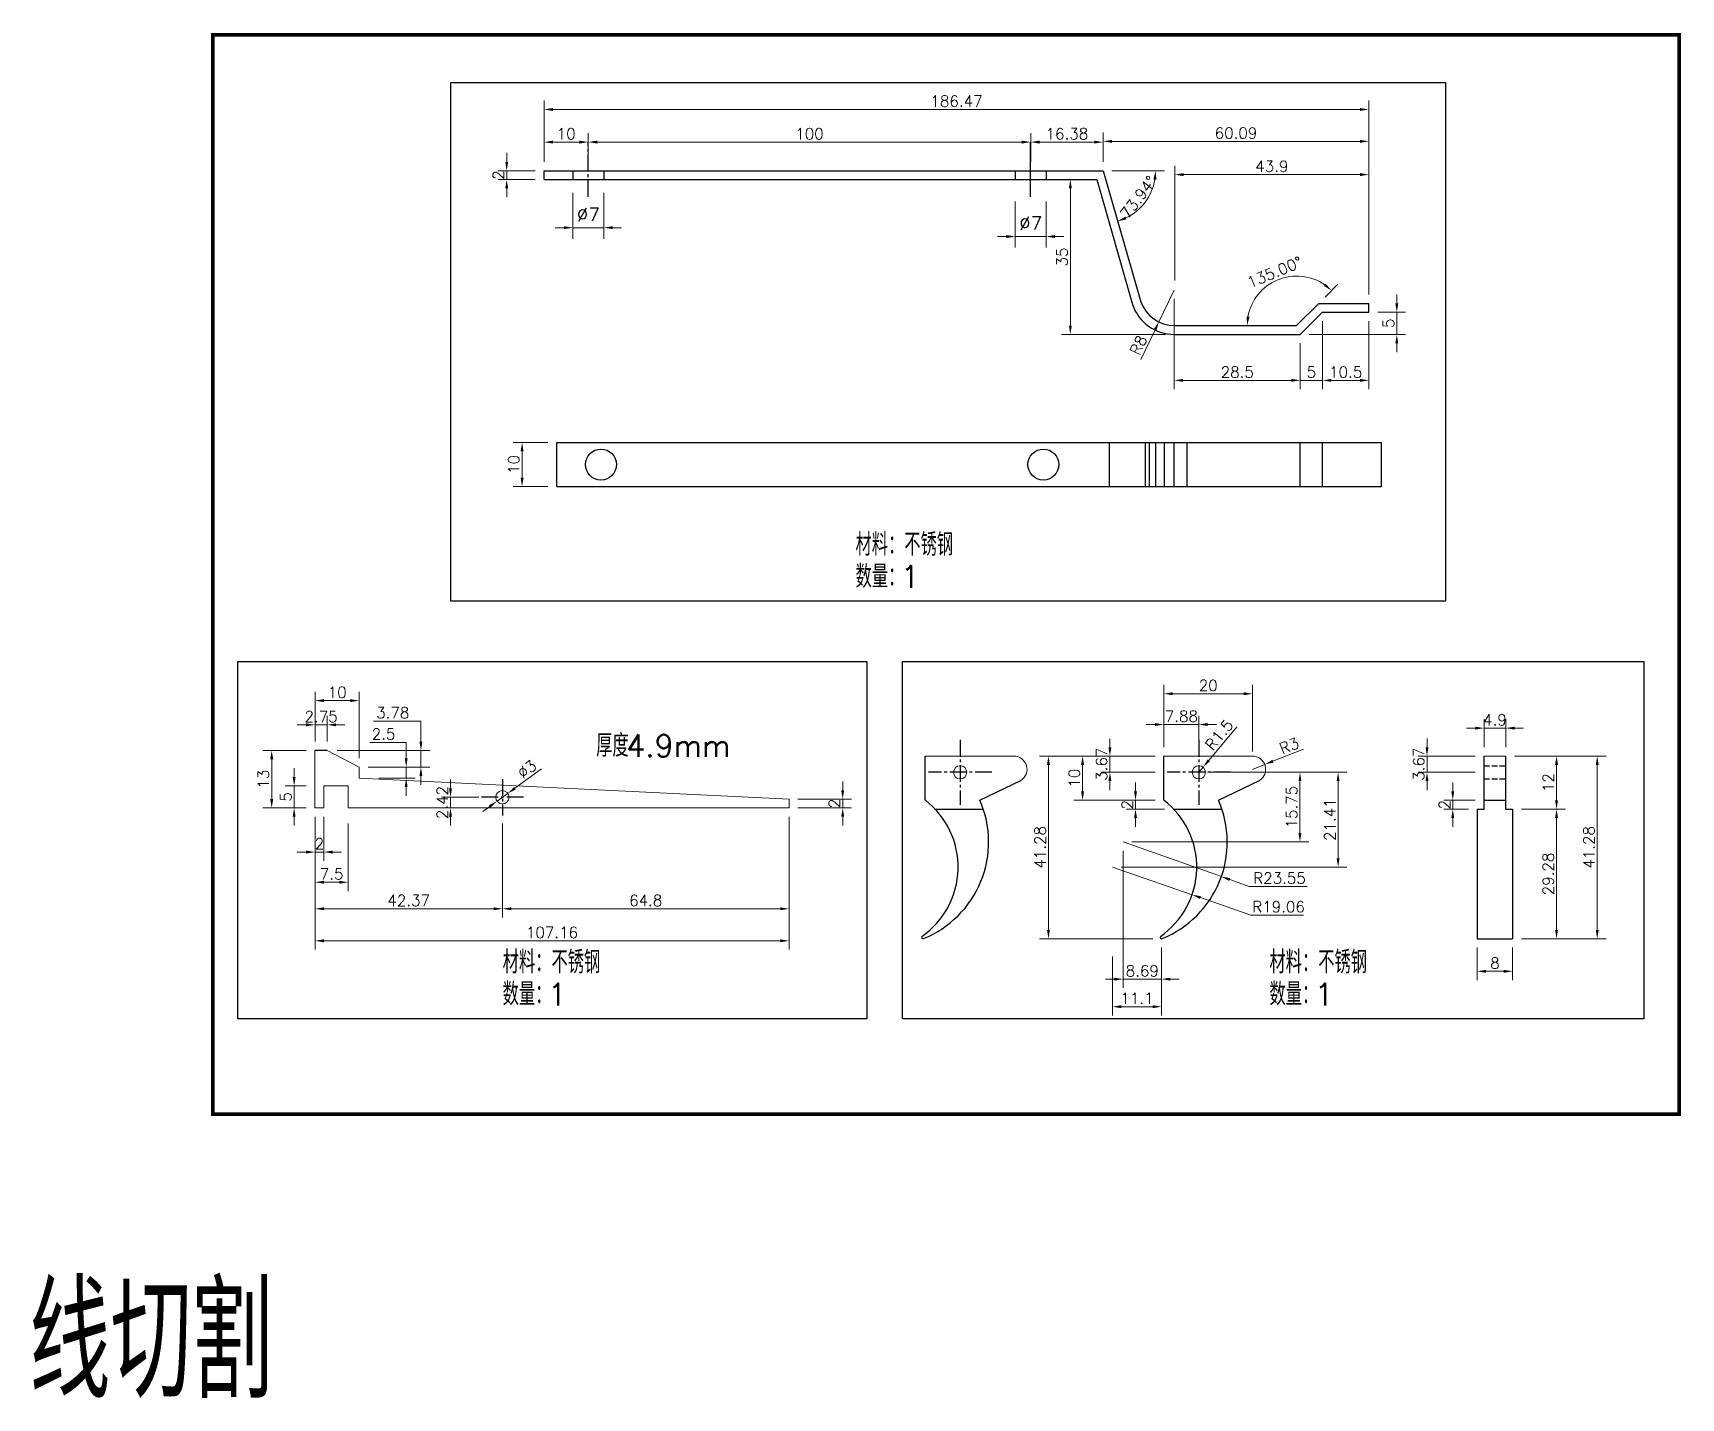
# Model space of a CAD drawing. Header units: millimetres. Extents: x 6728 to 8819, y -1283 to 914.
# Drawn here: x 7734.8 to 8107.4, y -1283.3 to -974.7 of the extents above; entities that cross this region are included whole.
import ezdxf

# ---------------------------------------------------------------- set-up
doc = ezdxf.new("R2010")
doc.units = ezdxf.units.MM
doc.header["$LTSCALE"] = 1000
for name, pattern in [('CENTER2', [28.575, 19.05, -3.175, 3.175, -3.175]), ('DASH', [0.35, 0.25, -0.1]), ('DASHDOTX3', [508, 254, -127, 0, -127]), ('HIDDEN2', [4.7625, 3.175, -1.5875])]:
    doc.linetypes.add(name, pattern=pattern)
for name, color, linetype in [('PUB_DIM', 3, 'Continuous'), ('PUB_TEXT', 7, 'Continuous'), ('PUB_TITLE', 7, 'Continuous'), ('中线', 1, 'DASHDOTX3'), ('图层2', 7, 'HIDDEN2')]:
    doc.layers.add(name, color=color, linetype=linetype)
doc.styles.get("Standard").update_dxf_attribs({"font": 'txt.shx', "bigfont": 'gbcbig.shx'})
doc.styles.add('样式 1', font='txt.shx', dxfattribs={"height": 5.5, "bigfont": 'gbcbig.shx'})
doc.dimstyles.new('DIMN1', dxfattribs={"dimscale": 0.01, "dimtxt": 300, "dimasz": 200, "dimexe": 250, "dimexo": 300, "dimgap": 150, "dimtad": 1, "dimtoh": 1, "dimdsep": 46, "dimtxsty": 'Standard', "dimcen": 2.5, "dimclrd": 256, "dimclre": 256, "dimazin": 0, "dimtfac": 1, "dimtix": 1, "dimtmove": 1, "dimatfit": 0, "dimfxl": 0, "dimtolj": 1, "dimlwd": 9, "dimlwe": 9, "dimarcsym": 0})
doc.dimstyles.new('ISO-25', dxfattribs={"dimtxt": 2.5, "dimasz": 2, "dimexe": 2, "dimexo": 2, "dimtad": 1, "dimtoh": 1, "dimdsep": 46, "dimtxsty": 'Standard', "dimcen": 2.5, "dimclrd": 256, "dimclre": 256, "dimazin": 0, "dimtfac": 1, "dimtix": 1, "dimtmove": 1, "dimatfit": 0, "dimfxl": 0, "dimtolj": 1, "dimlwd": 9, "dimlwe": 9, "dimarcsym": 0})

msp = doc.modelspace()

# ---------------------------------------------------------------- texts
at = {"layer": 'PUB_DIM', "style": '样式 1'}
for s, height, p in [('材料：不锈钢', 5.1064, (7840.966, -1187.313)), ('数量：', 5.1064, (7840.966, -1194.541)), ('1', 5, (7851.179, -1194.541))]:
    msp.add_text(s, height=height, dxfattribs=at).set_placement(p)
at = {"layer": 'PUB_TEXT', "style": '样式 1'}
for s, height, p in [('材料：不锈钢', 5.1064, (7920.739, -1092.915)), ('数量：', 5.1064, (7920.739, -1100.143)), ('1', 5, (7930.952, -1100.143)), ('厚度', 5.1064, (7862.098, -1138.345)), ('4.9mm', 5, (7868.907, -1138.345)), ('材料：不锈钢', 5.1064, (8014.305, -1187.313)), ('数量：', 5.1064, (8014.305, -1194.541)), ('1', 5, (8024.518, -1194.541)), ('线切割', 25.5319, (7733.914, -1283.294))]:
    msp.add_text(s, height=height, dxfattribs=at).set_placement(p)

# ---------------------------------------------------------------- blocks, each defined once
blk = doc.blocks.new('*D646')
at = {"layer": 'Defpoints', "color": 0}
for p in [(7856.83, -1007.87), (7863.83, -1007.87), (7863.83, -1018.75)]:
    blk.add_point(p, dxfattribs=at)
at = {"layer": 'PUB_DIM', "lineweight": 9}
for p, q in [((7856.83, -1010.87), (7856.83, -1021.25)), ((7863.83, -1010.87), (7863.83, -1021.25)), ((7854.83, -1018.75), (7852.83, -1018.75)), ((7856.83, -1018.75), (7863.83, -1018.75)), ((7865.83, -1018.75), (7867.83, -1018.75))]:
    blk.add_line(p, q, dxfattribs=at)
at = {"layer": 'PUB_DIM'}
for points in [[(7854.83, -1018.42), (7854.83, -1019.08), (7856.83, -1018.75)], [(7865.83, -1018.42), (7865.83, -1019.08), (7863.83, -1018.75)]]:
    blk.add_solid(points, dxfattribs=at)
at = {"layer": 'PUB_DIM', "color": 0, "insert": (7860.33, -1015.75), "char_height": 3, "attachment_point": 5}
blk.add_mtext('\\A1;%%c7', dxfattribs=at)
blk = doc.blocks.new('*D647')
at = {"layer": 'Defpoints', "color": 0}
for p in [(7956.83, -1009.87), (7963.83, -1009.87), (7963.83, -1020.75)]:
    blk.add_point(p, dxfattribs=at)
at = {"layer": 'PUB_DIM', "lineweight": 9}
for p, q in [((7956.83, -1012.87), (7956.83, -1023.25)), ((7963.83, -1012.87), (7963.83, -1023.25)), ((7954.83, -1020.75), (7952.83, -1020.75)), ((7956.83, -1020.75), (7963.83, -1020.75)), ((7965.83, -1020.75), (7967.83, -1020.75))]:
    blk.add_line(p, q, dxfattribs=at)
at = {"layer": 'PUB_DIM'}
for points in [[(7954.83, -1020.42), (7954.83, -1021.08), (7956.83, -1020.75)], [(7965.83, -1020.42), (7965.83, -1021.08), (7963.83, -1020.75)]]:
    blk.add_solid(points, dxfattribs=at)
at = {"layer": 'PUB_DIM', "color": 0, "insert": (7960.33, -1017.75), "char_height": 3, "attachment_point": 5}
blk.add_mtext('\\A1;%%c7', dxfattribs=at)
blk = doc.blocks.new('*D611')
at = {"layer": 'Defpoints', "color": 0}
for p in [(7798.54, -1149.91), (7840.91, -1151.41), (7840.91, -1172.7)]:
    blk.add_point(p, dxfattribs=at)
at = {"layer": 'PUB_DIM', "lineweight": 9}
for p, q in [((7798.54, -1151.91), (7798.54, -1174.7)), ((7840.91, -1153.41), (7840.91, -1174.7)), ((7800.54, -1172.7), (7838.91, -1172.7))]:
    blk.add_line(p, q, dxfattribs=at)
at = {"layer": 'PUB_DIM'}
for points in [[(7800.54, -1172.37), (7800.54, -1173.03), (7798.54, -1172.7)], [(7838.91, -1172.37), (7838.91, -1173.03), (7840.91, -1172.7)]]:
    blk.add_solid(points, dxfattribs=at)
at = {"layer": 'PUB_DIM', "color": 0, "insert": (7819.72, -1170.83), "char_height": 2.5, "attachment_point": 5}
blk.add_mtext('\\A1;42.37', dxfattribs=at)
blk = doc.blocks.new('*D610')
at = {"layer": 'Defpoints', "color": 0}
for p in [(7905.7, -1149.91), (7840.91, -1151.41), (7905.7, -1172.7)]:
    blk.add_point(p, dxfattribs=at)
at = {"layer": 'PUB_DIM', "lineweight": 9}
for p, q in [((7840.91, -1153.41), (7840.91, -1174.7)), ((7905.7, -1151.91), (7905.7, -1174.7)), ((7842.91, -1172.7), (7903.7, -1172.7))]:
    blk.add_line(p, q, dxfattribs=at)
at = {"layer": 'PUB_DIM'}
for points in [[(7842.91, -1172.37), (7842.91, -1173.03), (7840.91, -1172.7)], [(7903.7, -1172.37), (7903.7, -1173.03), (7905.7, -1172.7)]]:
    blk.add_solid(points, dxfattribs=at)
at = {"layer": 'PUB_DIM', "color": 0, "insert": (7873.3, -1170.83), "char_height": 2.5, "attachment_point": 5}
blk.add_mtext('\\A1;64.8', dxfattribs=at)
blk = doc.blocks.new('*D609')
at = {"layer": 'Defpoints', "color": 0}
for p in [(7798.54, -1153.11), (7905.7, -1153.11), (7905.7, -1179.94)]:
    blk.add_point(p, dxfattribs=at)
at = {"layer": 'PUB_DIM', "lineweight": 9}
for p, q in [((7798.54, -1155.11), (7798.54, -1181.94)), ((7905.7, -1155.11), (7905.7, -1181.94)), ((7800.54, -1179.94), (7903.7, -1179.94))]:
    blk.add_line(p, q, dxfattribs=at)
at = {"layer": 'PUB_DIM'}
for points in [[(7800.54, -1179.6), (7800.54, -1180.27), (7798.54, -1179.94)], [(7903.7, -1179.6), (7903.7, -1180.27), (7905.7, -1179.94)]]:
    blk.add_solid(points, dxfattribs=at)
at = {"layer": 'PUB_DIM', "color": 0, "insert": (7852.12, -1178.06), "char_height": 2.5, "attachment_point": 5}
blk.add_mtext('\\A1;107.16', dxfattribs=at)
blk = doc.blocks.new('*D608')
at = {"layer": 'Defpoints', "color": 0}
for p in [(7905.7, -1147.91), (7905.7, -1149.91), (7917.84, -1147.91)]:
    blk.add_point(p, dxfattribs=at)
at = {"layer": 'PUB_DIM', "lineweight": 9}
for p, q in [((7917.84, -1145.91), (7917.84, -1143.91)), ((7907.7, -1147.91), (7919.84, -1147.91)), ((7907.7, -1149.91), (7919.84, -1149.91)), ((7917.84, -1149.91), (7917.84, -1147.91)), ((7917.84, -1151.91), (7917.84, -1153.91))]:
    blk.add_line(p, q, dxfattribs=at)
at = {"layer": 'PUB_DIM'}
for points in [[(7917.5, -1145.91), (7918.17, -1145.91), (7917.84, -1147.91)], [(7917.5, -1151.91), (7918.17, -1151.91), (7917.84, -1149.91)]]:
    blk.add_solid(points, dxfattribs=at)
at = {"layer": 'PUB_DIM', "color": 0, "insert": (7915.96, -1148.91), "char_height": 2.5, "attachment_point": 5, "rotation": 90}
blk.add_mtext('\\A1;2', dxfattribs=at)
blk = doc.blocks.new('*D607')
at = {"layer": 'Defpoints', "color": 0}
for p in [(7798.54, -1151.91), (7806.04, -1151.41), (7798.54, -1166.71)]:
    blk.add_point(p, dxfattribs=at)
at = {"layer": 'PUB_DIM', "lineweight": 9}
for p, q in [((7798.54, -1153.91), (7798.54, -1168.71)), ((7806.04, -1153.41), (7806.04, -1168.71)), ((7804.04, -1166.71), (7800.54, -1166.71))]:
    blk.add_line(p, q, dxfattribs=at)
at = {"layer": 'PUB_DIM'}
for points in [[(7800.54, -1166.38), (7800.54, -1167.04), (7798.54, -1166.71)], [(7804.04, -1166.38), (7804.04, -1167.04), (7806.04, -1166.71)]]:
    blk.add_solid(points, dxfattribs=at)
at = {"layer": 'PUB_DIM', "color": 0, "insert": (7802.29, -1164.83), "char_height": 2.5, "attachment_point": 5}
blk.add_mtext('\\A1;7.5', dxfattribs=at)
blk = doc.blocks.new('*D606')
at = {"layer": 'Defpoints', "color": 0}
for p in [(7798.54, -1149.91), (7800.54, -1149.91), (7798.54, -1159.88)]:
    blk.add_point(p, dxfattribs=at)
at = {"layer": 'PUB_DIM', "lineweight": 9}
for p, q in [((7798.54, -1151.91), (7798.54, -1161.88)), ((7800.54, -1151.91), (7800.54, -1161.88)), ((7796.54, -1159.88), (7794.54, -1159.88)), ((7800.54, -1159.88), (7798.54, -1159.88)), ((7802.54, -1159.88), (7804.54, -1159.88))]:
    blk.add_line(p, q, dxfattribs=at)
at = {"layer": 'PUB_DIM'}
for points in [[(7796.54, -1159.55), (7796.54, -1160.22), (7798.54, -1159.88)], [(7802.54, -1159.55), (7802.54, -1160.22), (7800.54, -1159.88)]]:
    blk.add_solid(points, dxfattribs=at)
at = {"layer": 'PUB_DIM', "color": 0, "insert": (7799.54, -1158.01), "char_height": 2.5, "attachment_point": 5}
blk.add_mtext('\\A1;2', dxfattribs=at)
blk = doc.blocks.new('*D605')
at = {"layer": 'Defpoints', "color": 0}
for p in [(7793.82, -1144.91), (7798.54, -1144.91), (7798.54, -1149.91)]:
    blk.add_point(p, dxfattribs=at)
at = {"layer": 'PUB_DIM', "lineweight": 9}
for p, q in [((7793.82, -1142.91), (7793.82, -1140.91)), ((7796.54, -1144.91), (7791.82, -1144.91)), ((7793.82, -1149.91), (7793.82, -1144.91)), ((7796.54, -1149.91), (7791.82, -1149.91)), ((7793.82, -1151.91), (7793.82, -1153.91))]:
    blk.add_line(p, q, dxfattribs=at)
at = {"layer": 'PUB_DIM'}
for points in [[(7793.49, -1142.91), (7794.15, -1142.91), (7793.82, -1144.91)], [(7793.49, -1151.91), (7794.15, -1151.91), (7793.82, -1149.91)]]:
    blk.add_solid(points, dxfattribs=at)
at = {"layer": 'PUB_DIM', "color": 0, "insert": (7791.95, -1147.41), "char_height": 2.5, "attachment_point": 5, "rotation": 90}
blk.add_mtext('\\A1;5', dxfattribs=at)
blk = doc.blocks.new('*D604')
at = {"layer": 'Defpoints', "color": 0}
for p in [(7788.75, -1136.92), (7798.54, -1136.92), (7798.54, -1149.91)]:
    blk.add_point(p, dxfattribs=at)
at = {"layer": 'PUB_DIM', "lineweight": 9}
for p, q in [((7796.54, -1136.92), (7786.75, -1136.92)), ((7788.75, -1147.91), (7788.75, -1138.92)), ((7796.54, -1149.91), (7786.75, -1149.91))]:
    blk.add_line(p, q, dxfattribs=at)
at = {"layer": 'PUB_DIM'}
for points in [[(7788.42, -1138.92), (7789.09, -1138.92), (7788.75, -1136.92)], [(7788.42, -1147.91), (7789.09, -1147.91), (7788.75, -1149.91)]]:
    blk.add_solid(points, dxfattribs=at)
at = {"layer": 'PUB_DIM', "color": 0, "insert": (7786.88, -1143.42), "char_height": 2.5, "attachment_point": 5, "rotation": 90}
blk.add_mtext('\\A1;13', dxfattribs=at)
blk = doc.blocks.new('*D603')
at = {"layer": 'Defpoints', "color": 0}
for p in [(7829.17, -1147.49), (7837.59, -1147.49), (7840.91, -1149.91)]:
    blk.add_point(p, dxfattribs=at)
at = {"layer": 'PUB_DIM', "lineweight": 9}
for p, q in [((7829.17, -1145.49), (7829.17, -1143.49)), ((7835.59, -1147.49), (7827.17, -1147.49)), ((7829.17, -1149.91), (7829.17, -1147.49)), ((7838.91, -1149.91), (7827.17, -1149.91)), ((7829.17, -1151.91), (7829.17, -1153.91))]:
    blk.add_line(p, q, dxfattribs=at)
at = {"layer": 'PUB_DIM'}
for points in [[(7828.84, -1145.49), (7829.51, -1145.49), (7829.17, -1147.49)], [(7828.84, -1151.91), (7829.51, -1151.91), (7829.17, -1149.91)]]:
    blk.add_solid(points, dxfattribs=at)
at = {"layer": 'PUB_DIM', "color": 0, "insert": (7827.3, -1148.7), "char_height": 2.5, "attachment_point": 5, "rotation": 90}
blk.add_mtext('\\A1;2.42', dxfattribs=at)
blk = doc.blocks.new('*D602')
at = {"layer": 'Defpoints', "color": 0}
for p in [(7808.54, -1140.69), (7811, -1143.19), (7819.15, -1140.69)]:
    blk.add_point(p, dxfattribs=at)
at = {"layer": 'PUB_DIM', "lineweight": 9}
for p, q in [((7810.9, -1135.1), (7819.15, -1135.1)), ((7819.15, -1135.1), (7819.15, -1136.69)), ((7819.15, -1138.69), (7819.15, -1136.69)), ((7810.54, -1140.69), (7821.15, -1140.69)), ((7813, -1143.19), (7821.15, -1143.19)), ((7819.15, -1143.19), (7819.15, -1140.69)), ((7819.15, -1145.19), (7819.15, -1147.19))]:
    blk.add_line(p, q, dxfattribs=at)
at = {"layer": 'PUB_DIM'}
for points in [[(7818.82, -1138.69), (7819.48, -1138.69), (7819.15, -1140.69)], [(7818.82, -1145.19), (7819.48, -1145.19), (7819.15, -1143.19)]]:
    blk.add_solid(points, dxfattribs=at)
at = {"layer": 'PUB_DIM', "color": 0, "insert": (7814.03, -1133.22), "char_height": 2.5, "attachment_point": 5}
blk.add_mtext('\\A1;2.5', dxfattribs=at)
blk = doc.blocks.new('*D601')
at = {"layer": 'Defpoints', "color": 0}
for p in [(7801.58, -1136.92), (7822.48, -1136.92), (7810.54, -1140.69)]:
    blk.add_point(p, dxfattribs=at)
at = {"layer": 'PUB_DIM', "lineweight": 9}
for p, q in [((7811.73, -1130.27), (7822.48, -1130.27)), ((7822.48, -1130.27), (7822.48, -1132.92)), ((7822.48, -1134.92), (7822.48, -1132.92)), ((7803.58, -1136.92), (7824.48, -1136.92)), ((7822.48, -1140.69), (7822.48, -1136.92)), ((7812.54, -1140.69), (7824.48, -1140.69)), ((7822.48, -1142.69), (7822.48, -1144.69))]:
    blk.add_line(p, q, dxfattribs=at)
at = {"layer": 'PUB_DIM'}
for points in [[(7822.15, -1134.92), (7822.81, -1134.92), (7822.48, -1136.92)], [(7822.15, -1142.69), (7822.81, -1142.69), (7822.48, -1140.69)]]:
    blk.add_solid(points, dxfattribs=at)
at = {"layer": 'PUB_DIM', "color": 0, "insert": (7816.11, -1128.39), "char_height": 2.5, "attachment_point": 5}
blk.add_mtext('\\A1;3.78', dxfattribs=at)
blk = doc.blocks.new('*D600')
at = {"layer": 'Defpoints', "color": 0}
for p in [(7798.54, -1131.12), (7798.54, -1136.92), (7801.28, -1136.92)]:
    blk.add_point(p, dxfattribs=at)
at = {"layer": 'PUB_DIM', "lineweight": 9}
for p, q in [((7796.54, -1131.12), (7794.54, -1131.12)), ((7798.54, -1134.92), (7798.54, -1129.12)), ((7801.28, -1131.12), (7798.54, -1131.12)), ((7801.28, -1134.92), (7801.28, -1129.12)), ((7803.28, -1131.12), (7805.28, -1131.12))]:
    blk.add_line(p, q, dxfattribs=at)
at = {"layer": 'PUB_DIM'}
for points in [[(7796.54, -1130.79), (7796.54, -1131.46), (7798.54, -1131.12)], [(7803.28, -1130.79), (7803.28, -1131.46), (7801.28, -1131.12)]]:
    blk.add_solid(points, dxfattribs=at)
at = {"layer": 'PUB_DIM', "color": 0, "insert": (7799.91, -1129.25), "char_height": 2.5, "attachment_point": 5}
blk.add_mtext('\\A1;2.75', dxfattribs=at)
blk = doc.blocks.new('*D599')
at = {"layer": 'Defpoints', "color": 0}
for p in [(7842.12, -1146.62), (7839.69, -1148.37)]:
    blk.add_point(p, dxfattribs=at)
at = {"layer": 'PUB_DIM', "lineweight": 9}
for p, q in [((7849.75, -1141.09), (7843.74, -1145.44)), ((7839.69, -1148.37), (7842.12, -1146.62)), ((7838.07, -1149.55), (7836.45, -1150.72))]:
    blk.add_line(p, q, dxfattribs=at)
at = {"layer": 'PUB_DIM'}
for points in [[(7843.55, -1145.17), (7843.94, -1145.71), (7842.12, -1146.62)], [(7837.87, -1149.28), (7838.27, -1149.82), (7839.69, -1148.37)]]:
    blk.add_solid(points, dxfattribs=at)
at = {"layer": 'PUB_DIM', "color": 0, "insert": (7846.46, -1141.16), "char_height": 2.5, "attachment_point": 5, "rotation": 35.8939}
blk.add_mtext('\\A1;∅3', dxfattribs=at)
blk = doc.blocks.new('*D631')
at = {"layer": 'Defpoints', "color": 0}
for p in [(7990.46, -1138.19), (7972.06, -1148.18), (7990.46, -1148.18)]:
    blk.add_point(p, dxfattribs=at)
at = {"layer": 'PUB_DIM', "lineweight": 9}
for p, q in [((7988.46, -1138.19), (7970.06, -1138.19)), ((7972.06, -1140.19), (7972.06, -1146.18)), ((7988.46, -1148.18), (7970.06, -1148.18))]:
    blk.add_line(p, q, dxfattribs=at)
at = {"layer": 'PUB_DIM'}
for points in [[(7971.73, -1140.19), (7972.39, -1140.19), (7972.06, -1138.19)], [(7971.73, -1146.18), (7972.39, -1146.18), (7972.06, -1148.18)]]:
    blk.add_solid(points, dxfattribs=at)
at = {"layer": 'PUB_DIM', "color": 0, "insert": (7970.19, -1143.19), "char_height": 2.5, "attachment_point": 5, "rotation": 90}
blk.add_mtext('\\A1;10', dxfattribs=at)
blk = doc.blocks.new('*D598')
at = {"layer": 'Defpoints', "color": 0}
for p in [(7978.24, -1138.19), (7990.46, -1138.19), (7990.46, -1141.86)]:
    blk.add_point(p, dxfattribs=at)
at = {"layer": 'PUB_DIM', "lineweight": 9}
for p, q in [((7978.24, -1136.19), (7978.24, -1134.19)), ((7988.46, -1138.19), (7976.24, -1138.19)), ((7978.24, -1141.86), (7978.24, -1138.19)), ((7988.46, -1141.86), (7976.24, -1141.86)), ((7978.24, -1143.86), (7978.24, -1145.86))]:
    blk.add_line(p, q, dxfattribs=at)
at = {"layer": 'PUB_DIM'}
for points in [[(7977.91, -1136.19), (7978.58, -1136.19), (7978.24, -1138.19)], [(7977.91, -1143.86), (7978.58, -1143.86), (7978.24, -1141.86)]]:
    blk.add_solid(points, dxfattribs=at)
at = {"layer": 'PUB_DIM', "color": 0, "insert": (7976.37, -1140.02), "char_height": 2.5, "attachment_point": 5, "rotation": 90}
blk.add_mtext('\\A1;3.67', dxfattribs=at)
blk = doc.blocks.new('*D630')
at = {"layer": 'Defpoints', "color": 0}
for p in [(8013.24, -1140.08), (8010.46, -1141.19)]:
    blk.add_point(p, dxfattribs=at)
at = {"layer": 'PUB_DIM', "lineweight": 9}
for p, q in [((8010.46, -1141.19), (8013.24, -1140.08)), ((8022, -1136.61), (8015.1, -1139.34))]:
    blk.add_line(p, q, dxfattribs=at)
at = {"layer": 'PUB_DIM'}
blk.add_solid([(8014.98, -1139.03), (8015.23, -1139.65), (8013.24, -1140.08)], dxfattribs=at)
at = {"layer": 'PUB_DIM', "color": 0, "insert": (8018.79, -1135.86), "char_height": 2.5, "attachment_point": 5, "rotation": 21.6468}
blk.add_mtext('\\A1;R3', dxfattribs=at)
blk = doc.blocks.new('*D629')
at = {"layer": 'Defpoints', "color": 0}
for p in [(7990.46, -1124.1), (7990.46, -1138.19), (8010.46, -1139.19)]:
    blk.add_point(p, dxfattribs=at)
at = {"layer": 'PUB_DIM', "lineweight": 9}
for p, q in [((7990.46, -1136.19), (7990.46, -1122.1)), ((8008.46, -1124.1), (7992.46, -1124.1)), ((8010.46, -1137.19), (8010.46, -1122.1))]:
    blk.add_line(p, q, dxfattribs=at)
at = {"layer": 'PUB_DIM'}
for points in [[(7992.46, -1123.76), (7992.46, -1124.43), (7990.46, -1124.1)], [(8008.46, -1123.76), (8008.46, -1124.43), (8010.46, -1124.1)]]:
    blk.add_solid(points, dxfattribs=at)
at = {"layer": 'PUB_DIM', "color": 0, "insert": (8000.46, -1122.22), "char_height": 2.5, "attachment_point": 5}
blk.add_mtext('\\A1;20', dxfattribs=at)
blk = doc.blocks.new('*D597')
at = {"layer": 'Defpoints', "color": 0}
for p in [(7998.34, -1131.06), (7990.46, -1138.19), (7998.34, -1138.19)]:
    blk.add_point(p, dxfattribs=at)
at = {"layer": 'PUB_DIM', "lineweight": 9}
for p, q in [((7988.46, -1131.06), (7986.46, -1131.06)), ((7990.46, -1136.19), (7990.46, -1129.06)), ((7990.46, -1131.06), (7998.34, -1131.06)), ((7998.34, -1136.19), (7998.34, -1129.06)), ((8000.34, -1131.06), (8002.34, -1131.06))]:
    blk.add_line(p, q, dxfattribs=at)
at = {"layer": 'PUB_DIM'}
for points in [[(7988.46, -1130.73), (7988.46, -1131.39), (7990.46, -1131.06)], [(8000.34, -1130.73), (8000.34, -1131.39), (7998.34, -1131.06)]]:
    blk.add_solid(points, dxfattribs=at)
at = {"layer": 'PUB_DIM', "color": 0, "insert": (7994.4, -1129.19), "char_height": 2.5, "attachment_point": 5}
blk.add_mtext('\\A1;7.88', dxfattribs=at)
blk = doc.blocks.new('*D596')
at = {"layer": 'Defpoints', "color": 0}
for p in [(7964.35, -1138.19), (7990.46, -1138.19), (7989.92, -1179.47)]:
    blk.add_point(p, dxfattribs=at)
at = {"layer": 'PUB_DIM', "lineweight": 9}
for p, q in [((7988.46, -1138.19), (7962.35, -1138.19)), ((7964.35, -1177.47), (7964.35, -1140.19)), ((7987.92, -1179.47), (7962.35, -1179.47))]:
    blk.add_line(p, q, dxfattribs=at)
at = {"layer": 'PUB_DIM'}
for points in [[(7964.01, -1140.19), (7964.68, -1140.19), (7964.35, -1138.19)], [(7964.01, -1177.47), (7964.68, -1177.47), (7964.35, -1179.47)]]:
    blk.add_solid(points, dxfattribs=at)
at = {"layer": 'PUB_DIM', "color": 0, "insert": (7962.47, -1158.83), "char_height": 2.5, "attachment_point": 5, "rotation": 90}
blk.add_mtext('\\A1;41.28', dxfattribs=at)
blk = doc.blocks.new('*D628')
at = {"layer": 'Defpoints', "color": 0}
for p in [(7984.03, -1148.18), (7990.46, -1148.18), (7992.55, -1150.18)]:
    blk.add_point(p, dxfattribs=at)
at = {"layer": 'PUB_DIM', "lineweight": 9}
for p, q in [((7984.03, -1146.18), (7984.03, -1144.18)), ((7988.46, -1148.18), (7982.03, -1148.18)), ((7990.55, -1150.18), (7982.03, -1150.18)), ((7984.03, -1150.18), (7984.03, -1148.18)), ((7984.03, -1152.18), (7984.03, -1154.18))]:
    blk.add_line(p, q, dxfattribs=at)
at = {"layer": 'PUB_DIM'}
for points in [[(7983.7, -1146.18), (7984.37, -1146.18), (7984.03, -1148.18)], [(7983.7, -1152.18), (7984.37, -1152.18), (7984.03, -1150.18)]]:
    blk.add_solid(points, dxfattribs=at)
at = {"layer": 'PUB_DIM', "color": 0, "insert": (7982.16, -1149.18), "char_height": 2.5, "attachment_point": 5, "rotation": 90}
blk.add_mtext('\\A1;2', dxfattribs=at)
blk = doc.blocks.new('*D627')
at = {"layer": 'Defpoints', "color": 0}
for p in [(8061.28, -1179.47), (8069.28, -1179.47), (8069.28, -1186.84)]:
    blk.add_point(p, dxfattribs=at)
at = {"layer": 'PUB_DIM', "lineweight": 9}
for p, q in [((8061.28, -1181.47), (8061.28, -1188.84)), ((8069.28, -1181.47), (8069.28, -1188.84)), ((8063.28, -1186.84), (8067.28, -1186.84))]:
    blk.add_line(p, q, dxfattribs=at)
at = {"layer": 'PUB_DIM'}
for points in [[(8063.28, -1186.51), (8063.28, -1187.18), (8061.28, -1186.84)], [(8067.28, -1186.51), (8067.28, -1187.18), (8069.28, -1186.84)]]:
    blk.add_solid(points, dxfattribs=at)
at = {"layer": 'PUB_DIM', "color": 0, "insert": (8065.28, -1184.97), "char_height": 2.5, "attachment_point": 5}
blk.add_mtext('\\A1;8', dxfattribs=at)
blk = doc.blocks.new('*D595')
at = {"layer": 'Defpoints', "color": 0}
for p in [(8069.28, -1150.18), (8079.21, -1150.18), (8069.28, -1179.47)]:
    blk.add_point(p, dxfattribs=at)
at = {"layer": 'PUB_DIM', "lineweight": 9}
for p, q in [((8071.28, -1150.18), (8081.21, -1150.18)), ((8079.21, -1177.47), (8079.21, -1152.18)), ((8071.28, -1179.47), (8081.21, -1179.47))]:
    blk.add_line(p, q, dxfattribs=at)
at = {"layer": 'PUB_DIM'}
for points in [[(8078.88, -1152.18), (8079.55, -1152.18), (8079.21, -1150.18)], [(8078.88, -1177.47), (8079.55, -1177.47), (8079.21, -1179.47)]]:
    blk.add_solid(points, dxfattribs=at)
at = {"layer": 'PUB_DIM', "color": 0, "insert": (8077.34, -1164.83), "char_height": 2.5, "attachment_point": 5, "rotation": 90}
blk.add_mtext('\\A1;29.28', dxfattribs=at)
blk = doc.blocks.new('*D626')
at = {"layer": 'Defpoints', "color": 0}
for p in [(8067.73, -1138.19), (8079.21, -1138.19), (8069.28, -1150.18)]:
    blk.add_point(p, dxfattribs=at)
at = {"layer": 'PUB_DIM', "lineweight": 9}
for p, q in [((8069.73, -1138.19), (8081.21, -1138.19)), ((8079.21, -1148.18), (8079.21, -1140.19)), ((8071.28, -1150.18), (8081.21, -1150.18))]:
    blk.add_line(p, q, dxfattribs=at)
at = {"layer": 'PUB_DIM'}
for points in [[(8078.88, -1140.19), (8079.55, -1140.19), (8079.21, -1138.19)], [(8078.88, -1148.18), (8079.55, -1148.18), (8079.21, -1150.18)]]:
    blk.add_solid(points, dxfattribs=at)
at = {"layer": 'PUB_DIM', "color": 0, "insert": (8077.34, -1144.19), "char_height": 2.5, "attachment_point": 5, "rotation": 90}
blk.add_mtext('\\A1;12', dxfattribs=at)
blk = doc.blocks.new('*D625')
at = {"layer": 'Defpoints', "color": 0}
for p in [(8055.75, -1148.18), (8061.28, -1150.18), (8062.83, -1148.18)]:
    blk.add_point(p, dxfattribs=at)
at = {"layer": 'PUB_DIM', "lineweight": 9}
for p, q in [((8055.75, -1146.18), (8055.75, -1144.18)), ((8060.83, -1148.18), (8053.75, -1148.18)), ((8059.28, -1150.18), (8053.75, -1150.18)), ((8055.75, -1150.18), (8055.75, -1148.18)), ((8055.75, -1152.18), (8055.75, -1154.18))]:
    blk.add_line(p, q, dxfattribs=at)
at = {"layer": 'PUB_DIM'}
for points in [[(8055.42, -1146.18), (8056.08, -1146.18), (8055.75, -1148.18)], [(8055.42, -1152.18), (8056.08, -1152.18), (8055.75, -1150.18)]]:
    blk.add_solid(points, dxfattribs=at)
at = {"layer": 'PUB_DIM', "color": 0, "insert": (8053.88, -1149.18), "char_height": 2.5, "attachment_point": 5, "rotation": 90}
blk.add_mtext('\\A1;2', dxfattribs=at)
blk = doc.blocks.new('*D624')
at = {"layer": 'Defpoints', "color": 0}
for p in [(8049.93, -1138.19), (8062.83, -1138.19), (8062.83, -1141.86)]:
    blk.add_point(p, dxfattribs=at)
at = {"layer": 'PUB_DIM', "lineweight": 9}
for p, q in [((8049.93, -1136.19), (8049.93, -1134.19)), ((8060.83, -1138.19), (8047.93, -1138.19)), ((8049.93, -1141.86), (8049.93, -1138.19)), ((8060.83, -1141.86), (8047.93, -1141.86)), ((8049.93, -1143.86), (8049.93, -1145.86))]:
    blk.add_line(p, q, dxfattribs=at)
at = {"layer": 'PUB_DIM'}
for points in [[(8049.59, -1136.19), (8050.26, -1136.19), (8049.93, -1138.19)], [(8049.59, -1143.86), (8050.26, -1143.86), (8049.93, -1141.86)]]:
    blk.add_solid(points, dxfattribs=at)
at = {"layer": 'PUB_DIM', "color": 0, "insert": (8048.05, -1140.02), "char_height": 2.5, "attachment_point": 5, "rotation": 90}
blk.add_mtext('\\A1;3.67', dxfattribs=at)
blk = doc.blocks.new('*D623')
at = {"layer": 'Defpoints', "color": 0}
for p in [(7998.34, -1141.86), (7999.3, -1140.71)]:
    blk.add_point(p, dxfattribs=at)
at = {"layer": 'PUB_DIM', "lineweight": 9}
for p, q in [((8006.93, -1131.56), (8000.58, -1139.17)), ((7998.34, -1141.86), (7999.3, -1140.71))]:
    blk.add_line(p, q, dxfattribs=at)
at = {"layer": 'PUB_DIM'}
blk.add_solid([(8000.32, -1138.96), (8000.83, -1139.38), (7999.3, -1140.71)], dxfattribs=at)
at = {"layer": 'PUB_DIM', "color": 0, "insert": (8002.95, -1133.39), "char_height": 2.5, "attachment_point": 5, "rotation": 50.1647}
blk.add_mtext('\\A1;R1.5', dxfattribs=at)
blk = doc.blocks.new('*D622')
at = {"layer": 'Defpoints', "color": 0}
for p in [(8067.73, -1131.87), (8062.83, -1138.19), (8067.73, -1138.19)]:
    blk.add_point(p, dxfattribs=at)
at = {"layer": 'PUB_DIM', "lineweight": 9}
for p, q in [((8060.83, -1131.87), (8058.83, -1131.87)), ((8062.83, -1136.19), (8062.83, -1129.87)), ((8062.83, -1131.87), (8067.73, -1131.87)), ((8067.73, -1136.19), (8067.73, -1129.87)), ((8069.73, -1131.87), (8071.73, -1131.87))]:
    blk.add_line(p, q, dxfattribs=at)
at = {"layer": 'PUB_DIM'}
for points in [[(8060.83, -1131.54), (8060.83, -1132.21), (8062.83, -1131.87)], [(8069.73, -1131.54), (8069.73, -1132.21), (8067.73, -1131.87)]]:
    blk.add_solid(points, dxfattribs=at)
at = {"layer": 'PUB_DIM', "color": 0, "insert": (8065.28, -1130), "char_height": 2.5, "attachment_point": 5}
blk.add_mtext('\\A1;4.9', dxfattribs=at)
blk = doc.blocks.new('*D594')
at = {"layer": 'Defpoints', "color": 0}
for p in [(8069.53, -1138.19), (8088.41, -1138.19), (8069.28, -1179.47)]:
    blk.add_point(p, dxfattribs=at)
at = {"layer": 'PUB_DIM', "lineweight": 9}
for p, q in [((8071.53, -1138.19), (8090.41, -1138.19)), ((8088.41, -1177.47), (8088.41, -1140.19)), ((8071.28, -1179.47), (8090.41, -1179.47))]:
    blk.add_line(p, q, dxfattribs=at)
at = {"layer": 'PUB_DIM'}
for points in [[(8088.08, -1140.19), (8088.74, -1140.19), (8088.41, -1138.19)], [(8088.08, -1177.47), (8088.74, -1177.47), (8088.41, -1179.47)]]:
    blk.add_solid(points, dxfattribs=at)
at = {"layer": 'PUB_DIM', "color": 0, "insert": (8086.54, -1158.83), "char_height": 2.5, "attachment_point": 5, "rotation": 90}
blk.add_mtext('\\A1;41.28', dxfattribs=at)
blk = doc.blocks.new('*D621')
at = {"layer": 'Defpoints', "color": 0}
for p in [(7860.33, -999.41), (7850.33, -1005.87), (7860.33, -1005.58)]:
    blk.add_point(p, dxfattribs=at)
at = {"layer": 'PUB_DIM', "lineweight": 9}
for p, q in [((7850.33, -1003.87), (7850.33, -997.41)), ((7860.33, -1003.58), (7860.33, -997.41)), ((7852.33, -999.41), (7858.33, -999.41))]:
    blk.add_line(p, q, dxfattribs=at)
at = {"layer": 'PUB_DIM'}
for points in [[(7852.33, -999.08), (7852.33, -999.74), (7850.33, -999.41)], [(7858.33, -999.08), (7858.33, -999.74), (7860.33, -999.41)]]:
    blk.add_solid(points, dxfattribs=at)
at = {"layer": 'PUB_DIM', "color": 0, "insert": (7855.33, -997.54), "char_height": 2.5, "attachment_point": 5}
blk.add_mtext('\\A1;10', dxfattribs=at)
blk = doc.blocks.new('*D593')
at = {"layer": 'Defpoints', "color": 0}
for p in [(7960.33, -999.41), (7860.33, -1005.87), (7960.33, -1005.87)]:
    blk.add_point(p, dxfattribs=at)
at = {"layer": 'PUB_DIM', "lineweight": 9}
for p, q in [((7860.33, -1003.87), (7860.33, -997.41)), ((7960.33, -1003.87), (7960.33, -997.41)), ((7862.33, -999.41), (7958.33, -999.41))]:
    blk.add_line(p, q, dxfattribs=at)
at = {"layer": 'PUB_DIM'}
for points in [[(7862.33, -999.08), (7862.33, -999.74), (7860.33, -999.41)], [(7958.33, -999.08), (7958.33, -999.74), (7960.33, -999.41)]]:
    blk.add_solid(points, dxfattribs=at)
at = {"layer": 'PUB_DIM', "color": 0, "insert": (7910.33, -997.54), "char_height": 2.5, "attachment_point": 5}
blk.add_mtext('\\A1;100', dxfattribs=at)
blk = doc.blocks.new('*D592')
at = {"layer": 'Defpoints', "color": 0}
for p in [(7976.71, -999.41), (7960.33, -1003.87), (7976.71, -1005.87)]:
    blk.add_point(p, dxfattribs=at)
at = {"layer": 'PUB_DIM', "lineweight": 9}
for p, q in [((7960.33, -1001.87), (7960.33, -997.41)), ((7976.71, -1003.87), (7976.71, -997.41)), ((7962.33, -999.41), (7974.71, -999.41))]:
    blk.add_line(p, q, dxfattribs=at)
at = {"layer": 'PUB_DIM'}
for points in [[(7962.33, -999.08), (7962.33, -999.74), (7960.33, -999.41)], [(7974.71, -999.08), (7974.71, -999.74), (7976.71, -999.41)]]:
    blk.add_solid(points, dxfattribs=at)
at = {"layer": 'PUB_DIM', "color": 0, "insert": (7968.52, -997.54), "char_height": 2.5, "attachment_point": 5}
blk.add_mtext('\\A1;16.38', dxfattribs=at)
blk = doc.blocks.new('*D591')
at = {"layer": 'Defpoints', "color": 0}
for p in [(7850.33, -1005.87), (7841.88, -1007.87), (7850.33, -1007.87)]:
    blk.add_point(p, dxfattribs=at)
at = {"layer": 'PUB_DIM', "lineweight": 9}
for p, q in [((7841.88, -1003.87), (7841.88, -1001.87)), ((7848.33, -1005.87), (7839.88, -1005.87)), ((7841.88, -1005.87), (7841.88, -1007.87)), ((7848.33, -1007.87), (7839.88, -1007.87)), ((7841.88, -1009.87), (7841.88, -1011.87))]:
    blk.add_line(p, q, dxfattribs=at)
at = {"layer": 'PUB_DIM'}
for points in [[(7841.55, -1003.87), (7842.21, -1003.87), (7841.88, -1005.87)], [(7841.55, -1009.87), (7842.21, -1009.87), (7841.88, -1007.87)]]:
    blk.add_solid(points, dxfattribs=at)
at = {"layer": 'PUB_DIM', "color": 0, "insert": (7840, -1006.87), "char_height": 2.5, "attachment_point": 5, "rotation": 90}
blk.add_mtext('\\A1;2', dxfattribs=at)
blk = doc.blocks.new('*D590')
at = {"layer": 'Defpoints', "color": 0}
for p in [(7975.28, -1007.87), (7969.3, -1042.87), (7992.79, -1042.87)]:
    blk.add_point(p, dxfattribs=at)
at = {"layer": 'PUB_DIM', "lineweight": 9}
for p, q in [((7973.28, -1007.87), (7967.3, -1007.87)), ((7969.3, -1009.87), (7969.3, -1040.87)), ((7990.79, -1042.87), (7967.3, -1042.87))]:
    blk.add_line(p, q, dxfattribs=at)
at = {"layer": 'PUB_DIM'}
for points in [[(7968.96, -1009.87), (7969.63, -1009.87), (7969.3, -1007.87)], [(7968.96, -1040.87), (7969.63, -1040.87), (7969.3, -1042.87)]]:
    blk.add_solid(points, dxfattribs=at)
at = {"layer": 'PUB_DIM', "color": 0, "insert": (7967.42, -1025.37), "char_height": 2.5, "attachment_point": 5, "rotation": 90}
blk.add_mtext('\\A1;35', dxfattribs=at)
blk = doc.blocks.new('*D589')
at = {"layer": 'Defpoints', "color": 0}
for p in [(8036.79, -999.24), (7976.71, -1003.87), (8036.79, -1035.87)]:
    blk.add_point(p, dxfattribs=at)
at = {"layer": 'PUB_DIM', "lineweight": 9}
for p, q in [((7976.71, -1001.87), (7976.71, -997.24)), ((8036.79, -1033.87), (8036.79, -997.24)), ((7978.71, -999.24), (8034.79, -999.24))]:
    blk.add_line(p, q, dxfattribs=at)
at = {"layer": 'PUB_DIM'}
for points in [[(7978.71, -998.91), (7978.71, -999.58), (7976.71, -999.24)], [(8034.79, -998.91), (8034.79, -999.58), (8036.79, -999.24)]]:
    blk.add_solid(points, dxfattribs=at)
at = {"layer": 'PUB_DIM', "color": 0, "insert": (8006.75, -997.37), "char_height": 2.5, "attachment_point": 5}
blk.add_mtext('\\A1;60.09', dxfattribs=at)
blk = doc.blocks.new('*D588')
at = {"layer": 'Defpoints', "color": 0}
for p in [(7992.79, -1032.87), (7989.31, -1040.07)]:
    blk.add_point(p, dxfattribs=at)
at = {"layer": 'PUB_DIM', "lineweight": 9}
for p, q in [((7992.79, -1032.87), (7989.31, -1040.07)), ((7985.22, -1048.55), (7988.44, -1041.87))]:
    blk.add_line(p, q, dxfattribs=at)
at = {"layer": 'PUB_DIM'}
blk.add_solid([(7988.14, -1041.73), (7988.74, -1042.02), (7989.31, -1040.07)], dxfattribs=at)
at = {"layer": 'PUB_DIM', "color": 0, "insert": (7984.71, -1045.3), "char_height": 2.5, "attachment_point": 5, "rotation": 64.2067}
blk.add_mtext('\\A1;R8', dxfattribs=at)
blk = doc.blocks.new('*D587')
at = {"layer": 'Defpoints', "color": 0}
for p in [(8036.79, -1006.75), (7992.89, -1032.67), (8036.79, -1032.67)]:
    blk.add_point(p, dxfattribs=at)
at = {"layer": 'PUB_DIM', "lineweight": 9}
for p, q in [((7992.89, -1030.67), (7992.89, -1004.75)), ((8036.79, -1030.67), (8036.79, -1004.75)), ((7994.89, -1006.75), (8034.79, -1006.75))]:
    blk.add_line(p, q, dxfattribs=at)
at = {"layer": 'PUB_DIM'}
for points in [[(7994.89, -1006.42), (7994.89, -1007.09), (7992.89, -1006.75)], [(8034.79, -1006.42), (8034.79, -1007.09), (8036.79, -1006.75)]]:
    blk.add_solid(points, dxfattribs=at)
at = {"layer": 'PUB_DIM', "color": 0, "insert": (8014.84, -1004.88), "char_height": 2.5, "attachment_point": 5}
blk.add_mtext('\\A1;43.9', dxfattribs=at)
blk = doc.blocks.new('*D586')
at = {"layer": 'Defpoints', "color": 0}
for p in [(7850.33, -1005.87), (7976.71, -1005.87), (7976.71, -1005.87), (7984.45, -1014.87), (7985.23, -1035.49)]:
    blk.add_point(p, dxfattribs=at)
at = {"layer": 'PUB_DIM', "lineweight": 9}
blk.add_line((7978.71, -1005.87), (7990.58, -1005.87), dxfattribs=at)
blk.add_arc((7976.71, -1005.87), 11.87, 295.7259, 350.3359, dxfattribs=at)
at = {"layer": 'PUB_DIM'}
for points in [[(7988.08, -1007.84), (7988.74, -1007.89), (7988.58, -1005.87)], [(7981.98, -1016.88), (7981.74, -1016.25), (7979.99, -1017.28)]]:
    blk.add_solid(points, dxfattribs=at)
at = {"layer": 'PUB_DIM', "color": 0, "insert": (7984.69, -1011.88), "char_height": 2.5, "attachment_point": 5, "rotation": 53.0309}
blk.add_mtext('\\A1;73.94°', dxfattribs=at)
blk = doc.blocks.new('*D585')
at = {"layer": 'Defpoints', "color": 0}
for p in [(8036.79, -992.03), (7850.33, -1005.87), (8036.79, -1005.87)]:
    blk.add_point(p, dxfattribs=at)
at = {"layer": 'PUB_DIM', "lineweight": 9}
for p, q in [((7850.33, -1003.87), (7850.33, -990.03)), ((8036.79, -1003.87), (8036.79, -990.03)), ((7852.33, -992.03), (8034.79, -992.03))]:
    blk.add_line(p, q, dxfattribs=at)
at = {"layer": 'PUB_DIM'}
for points in [[(7852.33, -991.7), (7852.33, -992.37), (7850.33, -992.03)], [(8034.79, -991.7), (8034.79, -992.37), (8036.79, -992.03)]]:
    blk.add_solid(points, dxfattribs=at)
at = {"layer": 'PUB_DIM', "color": 0, "insert": (7943.56, -990.16), "char_height": 2.5, "attachment_point": 5}
blk.add_mtext('\\A1;186.47', dxfattribs=at)
blk = doc.blocks.new('*D620')
at = {"layer": 'Defpoints', "color": 0}
for p in [(7845.35, -1067.29), (7853.19, -1067.29), (7853.19, -1077.29)]:
    blk.add_point(p, dxfattribs=at)
at = {"layer": 'PUB_DIM', "lineweight": 9}
for p, q in [((7851.19, -1067.29), (7843.35, -1067.29)), ((7845.35, -1075.29), (7845.35, -1069.29)), ((7851.19, -1077.29), (7843.35, -1077.29))]:
    blk.add_line(p, q, dxfattribs=at)
at = {"layer": 'PUB_DIM'}
for points in [[(7845.02, -1069.29), (7845.69, -1069.29), (7845.35, -1067.29)], [(7845.02, -1075.29), (7845.69, -1075.29), (7845.35, -1077.29)]]:
    blk.add_solid(points, dxfattribs=at)
at = {"layer": 'PUB_DIM', "color": 0, "insert": (7843.48, -1072.29), "char_height": 2.5, "attachment_point": 5, "rotation": 90}
blk.add_mtext('\\A1;10', dxfattribs=at)
blk = doc.blocks.new('*D619')
at = {"layer": 'Defpoints', "color": 0}
for p in [(7978.82, -1163.27), (7996.82, -1169.52)]:
    blk.add_point(p, dxfattribs=at)
at = {"layer": 'PUB_DIM', "lineweight": 9}
for p, q in [((7978.82, -1163.27), (7996.82, -1169.52)), ((8010.12, -1174.13), (7998.71, -1170.17)), ((8022, -1174.13), (8010.12, -1174.13))]:
    blk.add_line(p, q, dxfattribs=at)
at = {"layer": 'PUB_DIM'}
blk.add_solid([(7998.82, -1169.86), (7998.61, -1170.49), (7996.82, -1169.52)], dxfattribs=at)
at = {"layer": 'PUB_DIM', "color": 0, "insert": (8016.37, -1172.25), "char_height": 2.5, "attachment_point": 5}
blk.add_mtext('\\A1;R19.06', dxfattribs=at)
blk = doc.blocks.new('*D618')
at = {"layer": 'Defpoints', "color": 0}
for p in [(7981.23, -1157.6), (8003.44, -1165.43)]:
    blk.add_point(p, dxfattribs=at)
at = {"layer": 'PUB_DIM', "lineweight": 9}
for p, q in [((7981.23, -1157.6), (8003.44, -1165.43)), ((8009.71, -1167.64), (8005.32, -1166.1)), ((8022.84, -1167.64), (8009.71, -1167.64))]:
    blk.add_line(p, q, dxfattribs=at)
at = {"layer": 'PUB_DIM'}
blk.add_solid([(8005.43, -1165.78), (8005.21, -1166.41), (8003.44, -1165.43)], dxfattribs=at)
at = {"layer": 'PUB_DIM', "color": 0, "insert": (8016.59, -1165.77), "char_height": 2.5, "attachment_point": 5}
blk.add_mtext('\\A1;R23.55', dxfattribs=at)
blk = doc.blocks.new('*D584')
at = {"layer": 'Defpoints', "color": 0}
for p in [(7981.23, -1157.6), (7989.92, -1179.47), (7981.23, -1188.61)]:
    blk.add_point(p, dxfattribs=at)
at = {"layer": 'PUB_DIM', "lineweight": 9}
for p, q in [((7981.23, -1159.6), (7981.23, -1190.61)), ((7989.92, -1181.47), (7989.92, -1190.61)), ((7979.23, -1188.61), (7977.23, -1188.61)), ((7989.92, -1188.61), (7981.23, -1188.61)), ((7991.92, -1188.61), (7993.92, -1188.61))]:
    blk.add_line(p, q, dxfattribs=at)
at = {"layer": 'PUB_DIM'}
for points in [[(7979.23, -1188.28), (7979.23, -1188.95), (7981.23, -1188.61)], [(7991.92, -1188.28), (7991.92, -1188.95), (7989.92, -1188.61)]]:
    blk.add_solid(points, dxfattribs=at)
at = {"layer": 'PUB_DIM', "color": 0, "insert": (7985.57, -1186.74), "char_height": 2.5, "attachment_point": 5}
blk.add_mtext('\\A1;8.69', dxfattribs=at)
blk = doc.blocks.new('*D583')
at = {"layer": 'Defpoints', "color": 0}
for p in [(7978.82, -1181.47), (7989.92, -1181.47), (7978.82, -1194.84)]:
    blk.add_point(p, dxfattribs=at)
at = {"layer": 'PUB_DIM', "lineweight": 9}
for p, q in [((7978.82, -1183.47), (7978.82, -1196.84)), ((7989.92, -1183.47), (7989.92, -1196.84)), ((7987.92, -1194.84), (7980.82, -1194.84))]:
    blk.add_line(p, q, dxfattribs=at)
at = {"layer": 'PUB_DIM'}
for points in [[(7980.82, -1194.5), (7980.82, -1195.17), (7978.82, -1194.84)], [(7987.92, -1194.5), (7987.92, -1195.17), (7989.92, -1194.84)]]:
    blk.add_solid(points, dxfattribs=at)
at = {"layer": 'PUB_DIM', "color": 0, "insert": (7984.37, -1192.96), "char_height": 2.5, "attachment_point": 5}
blk.add_mtext('\\A1;11.1', dxfattribs=at)
blk = doc.blocks.new('*D617')
at = {"layer": 'Defpoints', "color": 0}
for p in [(8005.52, -1141.86), (7981.23, -1157.6), (8021.21, -1157.6)]:
    blk.add_point(p, dxfattribs=at)
at = {"layer": 'PUB_DIM', "lineweight": 9}
for p, q in [((8007.52, -1141.86), (8023.21, -1141.86)), ((8021.21, -1143.86), (8021.21, -1155.6)), ((7983.23, -1157.6), (8023.21, -1157.6))]:
    blk.add_line(p, q, dxfattribs=at)
at = {"layer": 'PUB_DIM'}
for points in [[(8020.88, -1143.86), (8021.54, -1143.86), (8021.21, -1141.86)], [(8020.88, -1155.6), (8021.54, -1155.6), (8021.21, -1157.6)]]:
    blk.add_solid(points, dxfattribs=at)
at = {"layer": 'PUB_DIM', "color": 0, "insert": (8019.34, -1149.73), "char_height": 2.5, "attachment_point": 5, "rotation": 90}
blk.add_mtext('\\A1;15.75', dxfattribs=at)
blk = doc.blocks.new('*D582')
at = {"layer": 'Defpoints', "color": 0}
for p in [(7998.34, -1141.86), (7978.82, -1163.27), (8029.83, -1163.27)]:
    blk.add_point(p, dxfattribs=at)
at = {"layer": 'PUB_DIM', "lineweight": 9}
for p, q in [((8000.34, -1141.86), (8031.83, -1141.86)), ((8029.83, -1143.86), (8029.83, -1161.27)), ((7980.82, -1163.27), (8031.83, -1163.27))]:
    blk.add_line(p, q, dxfattribs=at)
at = {"layer": 'PUB_DIM'}
for points in [[(8029.5, -1143.86), (8030.17, -1143.86), (8029.83, -1141.86)], [(8029.5, -1161.27), (8030.17, -1161.27), (8029.83, -1163.27)]]:
    blk.add_solid(points, dxfattribs=at)
at = {"layer": 'PUB_DIM', "color": 0, "insert": (8027.96, -1152.57), "char_height": 2.5, "attachment_point": 5, "rotation": 90}
blk.add_mtext('\\A1;21.41', dxfattribs=at)
blk = doc.blocks.new('*D581')
at = {"layer": 'Defpoints', "color": 0}
for p in [(7808.54, -1125.66), (7798.54, -1136.92), (7808.54, -1140.69)]:
    blk.add_point(p, dxfattribs=at)
at = {"layer": 'PUB_DIM', "lineweight": 9}
for p, q in [((7798.54, -1134.92), (7798.54, -1123.66)), ((7808.54, -1138.69), (7808.54, -1123.66)), ((7800.54, -1125.66), (7806.54, -1125.66))]:
    blk.add_line(p, q, dxfattribs=at)
at = {"layer": 'PUB_DIM'}
for points in [[(7800.54, -1125.32), (7800.54, -1125.99), (7798.54, -1125.66)], [(7806.54, -1125.32), (7806.54, -1125.99), (7808.54, -1125.66)]]:
    blk.add_solid(points, dxfattribs=at)
at = {"layer": 'PUB_DIM', "color": 0, "insert": (7803.54, -1123.78), "char_height": 2.5, "attachment_point": 5}
blk.add_mtext('\\A1;10', dxfattribs=at)
blk = doc.blocks.new('扳机阻铁')
at = {"lineweight": 20}
for p, q in [((-42.37, -2.42), (-42.37, 10.58)), ((-39.62, 10.58), (-32.37, 6.8)), ((-32.37, 4.3), (-32.37, 6.8)), ((-32.37, 4.3), (64.8, -0.42)), ((-40.37, -2.42), (-42.37, -2.42)), ((64.8, -2.42), (-34.87, -2.42)), ((64.8, -0.42), (64.8, -2.42))]:
    blk.add_line(p, q, dxfattribs=at)
blk.add_line((-39.62, 10.58), (-42.37, 10.58))
blk.add_circle((0, 0), 1.5, dxfattribs=at)
at = {"layer": '中线', "linetype": 'CENTER2', "ltscale": 0.0002}
for p, q in [((0, 4.11), (0, -4.11)), ((0, 4.11), (0, -4.11)), ((0, 4.11), (0, -4.11)), ((0, 4.11), (0, -4.11)), ((4.79, 0), (-4.79, 0))]:
    blk.add_line(p, q, dxfattribs=at)
at = {"layer": '图层2', "lineweight": 13, "ltscale": 0.3}
for p, q in [((-34.87, 2.58), (-40.37, 2.58)), ((-40.37, -2.42), (-40.37, 2.58)), ((-34.87, -2.42), (-34.87, 2.58))]:
    blk.add_line(p, q, dxfattribs=at)
blk = doc.blocks.new('扳机')
for p, q in [((-7.88, -6.33), (-7.88, 3.67)), ((4.47, -6.33), (13.74, -1.86)), ((-5.79, -8.33), (5.22, -8.33))]:
    blk.add_line(p, q)
at = {"lineweight": 20}
blk.add_line((-7.88, 3.67), (12.12, 3.67), dxfattribs=at)
blk.add_circle((0, 0), 1.5, dxfattribs=at)
blk.add_arc((12.12, 0.67), 3, 302.5956, 90, dxfattribs=at)
for centre, radius, start, end in [((-19.51, -21.41), 19.06, 304.6683, 52.3564), ((-17.11, -15.75), 23.55, 292.0701, 23.5814), ((-8.42, -37.28), 0.324, 142.5328, 298.9893)]:
    blk.add_arc(centre, radius, start, end)
at = {"layer": '中线', "linetype": 'CENTER2', "ltscale": 0.0002}
for p, q in [((0, 7.34), (0, -7.34)), ((7.19, 0), (-7.19, 0))]:
    blk.add_line(p, q, dxfattribs=at)
blk = doc.blocks.new('*D616')
at = {"layer": 'Defpoints', "color": 0}
for p in [(8036.79, -1037.87), (8043.1, -1037.87), (8021.29, -1042.87)]:
    blk.add_point(p, dxfattribs=at)
at = {"layer": 'PUB_DIM', "lineweight": 9}
for p, q in [((8043.1, -1035.87), (8043.1, -1033.87)), ((8038.79, -1037.87), (8045.1, -1037.87)), ((8043.1, -1042.87), (8043.1, -1037.87)), ((8023.29, -1042.87), (8045.1, -1042.87)), ((8043.1, -1044.87), (8043.1, -1046.87))]:
    blk.add_line(p, q, dxfattribs=at)
at = {"layer": 'PUB_DIM'}
for points in [[(8042.77, -1035.87), (8043.43, -1035.87), (8043.1, -1037.87)], [(8042.77, -1044.87), (8043.43, -1044.87), (8043.1, -1042.87)]]:
    blk.add_solid(points, dxfattribs=at)
at = {"layer": 'PUB_DIM', "color": 0, "insert": (8041.22, -1040.37), "char_height": 2.5, "attachment_point": 5, "rotation": 90}
blk.add_mtext('\\A1;5', dxfattribs=at)
blk = doc.blocks.new('*D615')
at = {"layer": 'Defpoints', "color": 0}
for p in [(7992.79, -1032.87), (8021.29, -1042.87), (8021.29, -1053.26)]:
    blk.add_point(p, dxfattribs=at)
at = {"layer": 'PUB_DIM', "lineweight": 9}
for p, q in [((7992.79, -1034.87), (7992.79, -1055.26)), ((8021.29, -1044.87), (8021.29, -1055.26)), ((7994.79, -1053.26), (8019.29, -1053.26))]:
    blk.add_line(p, q, dxfattribs=at)
at = {"layer": 'PUB_DIM'}
for points in [[(7994.79, -1052.93), (7994.79, -1053.59), (7992.79, -1053.26)], [(8019.29, -1052.93), (8019.29, -1053.59), (8021.29, -1053.26)]]:
    blk.add_solid(points, dxfattribs=at)
at = {"layer": 'PUB_DIM', "color": 0, "insert": (8007.04, -1051.39), "char_height": 2.5, "attachment_point": 5}
blk.add_mtext('\\A1;28.5', dxfattribs=at)
blk = doc.blocks.new('*D614')
at = {"layer": 'Defpoints', "color": 0}
for p in [(8026.29, -1037.87), (8021.29, -1044.87), (8026.29, -1053.26)]:
    blk.add_point(p, dxfattribs=at)
at = {"layer": 'PUB_DIM', "lineweight": 9}
for p, q in [((8026.29, -1039.87), (8026.29, -1055.26)), ((8021.29, -1046.87), (8021.29, -1055.26)), ((8019.29, -1053.26), (8017.29, -1053.26)), ((8021.29, -1053.26), (8026.29, -1053.26)), ((8028.29, -1053.26), (8030.29, -1053.26))]:
    blk.add_line(p, q, dxfattribs=at)
at = {"layer": 'PUB_DIM'}
for points in [[(8019.29, -1052.93), (8019.29, -1053.59), (8021.29, -1053.26)], [(8028.29, -1052.93), (8028.29, -1053.59), (8026.29, -1053.26)]]:
    blk.add_solid(points, dxfattribs=at)
at = {"layer": 'PUB_DIM', "color": 0, "insert": (8023.79, -1051.39), "char_height": 2.5, "attachment_point": 5}
blk.add_mtext('\\A1;5', dxfattribs=at)
blk = doc.blocks.new('*D613')
at = {"layer": 'Defpoints', "color": 0}
for p in [(8036.79, -1037.87), (8026.29, -1039.87), (8036.79, -1053.26)]:
    blk.add_point(p, dxfattribs=at)
at = {"layer": 'PUB_DIM', "lineweight": 9}
for p, q in [((8026.29, -1041.87), (8026.29, -1055.26)), ((8036.79, -1039.87), (8036.79, -1055.26)), ((8028.29, -1053.26), (8034.79, -1053.26))]:
    blk.add_line(p, q, dxfattribs=at)
at = {"layer": 'PUB_DIM'}
for points in [[(8028.29, -1052.93), (8028.29, -1053.59), (8026.29, -1053.26)], [(8034.79, -1052.93), (8034.79, -1053.59), (8036.79, -1053.26)]]:
    blk.add_solid(points, dxfattribs=at)
at = {"layer": 'PUB_DIM', "color": 0, "insert": (8031.54, -1051.39), "char_height": 2.5, "attachment_point": 5}
blk.add_mtext('\\A1;10.5', dxfattribs=at)
blk = doc.blocks.new('*D612')
at = {"layer": 'Defpoints', "color": 0}
for p in [(8020.46, -1029.69), (8025.46, -1035.87), (7992.79, -1040.87), (8020.46, -1040.87), (8020.46, -1040.87)]:
    blk.add_point(p, dxfattribs=at)
at = {"layer": 'PUB_DIM', "lineweight": 9}
blk.add_line((8026.88, -1034.46), (8029.78, -1031.55), dxfattribs=at)
blk.add_arc((8020.46, -1040.87), 11.18, 55.2628, 169.7372, dxfattribs=at)
at = {"layer": 'PUB_DIM'}
for points in [[(8027.05, -1031.43), (8026.62, -1031.94), (8028.37, -1032.96)], [(8009.79, -1038.91), (8009.13, -1038.85), (8009.28, -1040.87)]]:
    blk.add_solid(points, dxfattribs=at)
at = {"layer": 'PUB_DIM', "color": 0, "insert": (8015.47, -1028.81), "char_height": 2.5, "attachment_point": 5, "rotation": 22.5}
blk.add_mtext('\\A1;135.00°', dxfattribs=at)

# ---------------------------------------------------------------- dimensions: what is measured, and where the dimension line sits
at = {"layer": 'PUB_DIM'}
for base, p1, p2, picture, middle in [((8036.794, -992.034), (7850.326, -1005.871), (8036.794, -1005.871), '*D585', (7943.56, -990.159)), ((7860.327, -999.412), (7850.326, -1005.871), (7860.327, -1005.581), '*D621', (7855.326, -997.537)), ((7960.327, -999.412), (7860.327, -1005.871), (7960.327, -1005.871), '*D593', (7910.327, -997.537)), ((7976.707, -999.412), (7960.327, -1003.871), (7976.707, -1005.871), '*D592', (7968.517, -997.537)), ((8036.794, -999.245), (7976.707, -1003.871), (8036.794, -1035.871), '*D589', (8006.75, -997.37)), ((8036.794, -1006.753), (7992.893, -1032.666), (8036.794, -1032.666), '*D587', (8014.843, -1004.878)), ((8021.29, -1053.26), (7992.794, -1032.871), (8021.29, -1042.871), '*D615', (8007.042, -1051.385)), ((8026.29, -1053.26), (8021.29, -1044.871), (8026.29, -1037.871), '*D614', (8023.79, -1051.385)), ((8036.794, -1053.26), (8026.29, -1039.871), (8036.794, -1037.871), '*D613', (8031.542, -1051.385)), ((7990.46, -1124.096), (8010.456, -1139.187), (7990.46, -1138.187), '*D629', (8000.458, -1122.221)), ((7808.538, -1125.656), (7798.538, -1136.917), (7808.538, -1140.693), '*D581', (7803.538, -1123.781)), ((7798.538, -1131.124), (7801.284, -1136.917), (7798.538, -1136.917), '*D600', (7799.911, -1129.249)), ((7998.336, -1131.06), (7990.46, -1138.187), (7998.336, -1138.187), '*D597', (7994.398, -1129.185)), ((8067.732, -1131.872), (8062.832, -1138.187), (8067.732, -1138.187), '*D622', (8065.282, -1129.997)), ((7798.538, -1159.883), (7800.538, -1149.913), (7798.538, -1149.913), '*D606', (7799.538, -1158.008)), ((7840.906, -1172.701), (7798.538, -1149.913), (7840.906, -1151.413), '*D611', (7819.722, -1170.826)), ((7905.703, -1172.701), (7840.906, -1151.413), (7905.703, -1149.913), '*D610', (7873.304, -1170.826)), ((7798.538, -1166.71), (7806.038, -1151.413), (7798.538, -1151.913), '*D607', (7802.288, -1164.835)), ((7905.7026, -1179.9375), (7798.5382, -1153.1078), (7905.7026, -1153.1078), '*D609', (7852.1204, -1178.0625)), ((7981.228, -1188.612), (7989.918, -1179.466), (7981.228, -1157.604), '*D584', (7985.573, -1186.737)), ((8069.282, -1186.843), (8061.282, -1179.466), (8069.282, -1179.466), '*D627', (8065.282, -1184.968)), ((7978.822, -1194.836), (7989.918, -1181.466), (7978.822, -1181.466), '*D583', (7984.37, -1192.961))]:
    dim = msp.add_linear_dim(base=base, p1=p1, p2=p2, dimstyle='ISO-25', dxfattribs=at)
    dim.commit()
    dim.dimension.update_dxf_attribs({"geometry": picture, "text_midpoint": middle})
for base, p1, p2, picture, middle in [((7841.879, -1007.871), (7850.326, -1005.871), (7850.326, -1007.871), '*D591', (7840.004, -1006.871)), ((7969.296, -1042.871), (7975.283, -1007.871), (7992.794, -1042.871), '*D590', (7967.421, -1025.371)), ((8043.099, -1037.871), (8021.29, -1042.871), (8036.794, -1037.871), '*D616', (8041.224, -1040.371)), ((7845.352, -1067.292), (7853.189, -1077.292), (7853.189, -1067.292), '*D620', (7843.477, -1072.292)), ((7978.245, -1138.187), (7990.46, -1141.859), (7990.46, -1138.187), '*D598', (7976.37, -1140.023)), ((8049.927, -1138.187), (8062.832, -1141.859), (8062.832, -1138.187), '*D624', (8048.052, -1140.023)), ((7788.754, -1136.917), (7798.538, -1149.913), (7798.538, -1136.917), '*D604', (7786.879, -1143.415)), ((7964.347, -1138.187), (7989.918, -1179.466), (7990.46, -1138.187), '*D596', (7962.472, -1158.827)), ((7972.06, -1148.184), (7990.46, -1138.187), (7990.46, -1148.184), '*D631', (7970.185, -1143.185)), ((8079.215, -1138.187), (8069.282, -1150.184), (8067.732, -1138.187), '*D626', (8077.34, -1144.185)), ((8088.41, -1138.187), (8069.282, -1179.466), (8069.532, -1138.187), '*D594', (8086.535, -1158.827)), ((7793.821, -1144.913), (7798.538, -1149.913), (7798.538, -1144.913), '*D605', (7791.946, -1147.413)), ((7829.175, -1147.495), (7840.906, -1149.913), (7837.595, -1147.495), '*D603', (7827.3, -1148.704)), ((8029.832, -1163.272), (7998.336, -1141.859), (7978.822, -1163.272), '*D582', (8027.957, -1152.566)), ((8021.2117, -1157.604), (8005.522, -1141.8587), (7981.2281, -1157.604), '*D617', (8019.3367, -1149.7314)), ((7917.836, -1147.913), (7905.703, -1149.913), (7905.703, -1147.913), '*D608', (7915.961, -1148.913)), ((7984.035, -1148.184), (7992.55, -1150.184), (7990.46, -1148.184), '*D628', (7982.16, -1149.184)), ((8055.75, -1148.184), (8061.282, -1150.184), (8062.832, -1148.184), '*D625', (8053.875, -1149.184)), ((8079.215, -1150.184), (8069.282, -1179.466), (8069.282, -1150.184), '*D595', (8077.34, -1164.825))]:
    dim = msp.add_linear_dim(base=base, p1=p1, p2=p2, angle=90, dimstyle='ISO-25', dxfattribs=at)
    dim.commit()
    dim.dimension.update_dxf_attribs({"geometry": picture, "text_midpoint": middle})
for base, line1, line2, picture, middle in [((7984.45, -1014.87), ((7850.326, -1005.871), (7976.707, -1005.871)), ((7976.707, -1005.871), (7985.235, -1035.489)), '*D586', (7984.694, -1011.882)), ((8020.461, -1029.69), ((7992.794, -1040.871), (8020.461, -1040.871)), ((8025.461, -1035.871), (8020.461, -1040.871)), '*D612', (8015.465, -1028.809))]:
    dim = msp.add_angular_dim_2l(base=base, line1=line1, line2=line2, dimstyle='ISO-25', dxfattribs=at)
    dim.commit()
    dim.dimension.update_dxf_attribs({"geometry": picture, "text_midpoint": middle})
for p1, p2, picture, middle in [((7856.827, -1007.871), (7863.827, -1007.871), '*D646', (7860.327, -1015.75)), ((7956.827, -1009.871), (7963.827, -1009.871), '*D647', (7960.327, -1017.75))]:
    dim = msp.add_aligned_dim(p1=p1, p2=p2, distance=-10.879, text='%%c7', dimstyle='DIMN1', dxfattribs=at)
    dim.commit()
    dim.dimension.update_dxf_attribs({"geometry": picture, "text_midpoint": middle})
for center, mpoint, picture, middle in [((7992.794, -1032.871), (7989.313, -1040.074), '*D588', (7984.706, -1045.298)), ((7998.336, -1141.859), (7999.296, -1140.707), '*D623', (8002.955, -1133.395)), ((8010.456, -1141.187), (8013.244, -1140.08), '*D630', (8018.788, -1135.863))]:
    dim = msp.add_radius_dim(center=center, mpoint=mpoint, dimstyle='ISO-25', dxfattribs=at)
    dim.commit()
    dim.dimension.update_dxf_attribs({"geometry": picture, "text_midpoint": middle})
for base, p1, p2, picture, middle in [((7822.48, -1136.917), (7810.538, -1140.693), (7801.584, -1136.917), '*D601', (7820.993, -1130.268)), ((7819.151, -1140.693), (7811.001, -1143.193), (7808.538, -1140.693), '*D602', (7818.441, -1135.098))]:
    dim = msp.add_linear_dim(base=base, p1=p1, p2=p2, angle=90, dimstyle='ISO-25', dxfattribs=at)
    dim.commit()
    dim.dimension.update_dxf_attribs({"geometry": picture, "text_midpoint": middle, "dimtype": 128})
dim = msp.add_diameter_dim_2p(p1=(7839.69, -1148.374), p2=(7842.121, -1146.615), dimstyle='ISO-25', dxfattribs=at)
dim.commit()
dim.dimension.update_dxf_attribs({"geometry": '*D599', "text_midpoint": (7846.456, -1141.163)})
for center, mpoint, picture, middle in [((7981.228, -1157.604), (8003.436, -1165.431), '*D618', (8009.711, -1167.643)), ((7978.822, -1163.272), (7996.825, -1169.517), '*D619', (8010.121, -1174.129))]:
    dim = msp.add_radius_dim(center=center, mpoint=mpoint, dimstyle='ISO-25', dxfattribs=at)
    dim.commit()
    dim.dimension.update_dxf_attribs({"geometry": picture, "text_midpoint": middle, "dimtype": 132})

# ---------------------------------------------------------------- linework, layer by layer
for p, q in [((7850.326, -1007.871), (7850.326, -1005.871)), ((7850.326, -1005.871), (7976.707, -1005.871)), ((7976.707, -1005.871), (7985.235, -1035.489)), ((7850.326, -1007.871), (7975.283, -1007.871)), ((7975.283, -1007.871), (7983.345, -1036.144)), ((8025.461, -1035.871), (8020.461, -1040.871)), ((8026.29, -1037.871), (8021.29, -1042.871)), ((8025.461, -1035.871), (8036.794, -1035.871)), ((8026.29, -1037.871), (8036.794, -1037.871)), ((8036.794, -1037.871), (8036.794, -1035.871)), ((7992.794, -1040.871), (8020.461, -1040.871)), ((7992.794, -1042.871), (8021.29, -1042.871)), ((7853.189, -1067.292), (8039.647, -1067.292)), ((7853.189, -1077.292), (7853.189, -1067.292)), ((7978.146, -1077.292), (7978.146, -1067.292)), ((7986.208, -1067.292), (7986.208, -1077.292)), ((7987.142, -1067.292), (7987.142, -1077.292)), ((7988.547, -1067.292), (7988.547, -1077.292)), ((7990.472, -1067.292), (7990.472, -1077.292)), ((7992.704, -1067.292), (7992.704, -1077.292)), ((7995.657, -1067.292), (7995.657, -1077.292)), ((8021.2, -1067.292), (8021.2, -1077.292)), ((8026.2, -1067.292), (8026.2, -1077.292)), ((8039.647, -1077.292), (8039.647, -1067.292)), ((7853.189, -1077.292), (8039.647, -1077.292)), ((7990.46, -1148.184), (7990.46, -1138.187)), ((8062.832, -1150.184), (8062.832, -1138.187)), ((8067.732, -1150.184), (8067.732, -1138.187)), ((8002.809, -1148.184), (8012.072, -1143.714)), ((7992.55, -1150.184), (8003.555, -1150.184)), ((8061.282, -1150.184), (8062.832, -1150.184)), ((8061.282, -1150.184), (8061.282, -1179.466)), ((8062.832, -1148.184), (8067.732, -1148.184)), ((8067.732, -1150.184), (8069.282, -1150.184)), ((8069.282, -1150.184), (8069.282, -1179.466)), ((8061.282, -1179.466), (8069.282, -1179.466))]:
    msp.add_line(p, q)
at = {"color": 140}
for p, q in [((7856.827, -1005.871), (7856.827, -1007.871)), ((7863.827, -1005.871), (7863.827, -1007.871)), ((7956.827, -1005.871), (7956.827, -1007.871)), ((7963.827, -1005.871), (7963.827, -1007.871))]:
    msp.add_line(p, q, dxfattribs=at)
at = {"lineweight": 20}
for p, q in [((7990.46, -1138.187), (8010.456, -1138.187)), ((8062.832, -1138.187), (8067.732, -1138.187))]:
    msp.add_line(p, q, dxfattribs=at)
at = {"color": 0, "linetype": 'DASH', "ltscale": 0.005}
for p, q in [((8062.832, -1140.359), (8067.732, -1140.359)), ((8062.832, -1143.359), (8067.732, -1143.359))]:
    msp.add_line(p, q, dxfattribs=at)
for points in [[(7829.249, -985.973), (8054.096, -985.973), (8054.096, -1103.167), (7829.249, -1103.167)], [(7781.063, -1116.832), (7923.282, -1116.832), (7923.282, -1197.564), (7781.063, -1197.564)], [(7931.386, -1116.832), (8098.965, -1116.832), (8098.965, -1197.564), (7931.386, -1197.564)]]:
    msp.add_lwpolyline(points, close=True)
for centre in [(7863.19, -1072.292), (7963.19, -1072.292)]:
    msp.add_circle(centre, 3.5)
at = {"lineweight": 20}
msp.add_circle((7998.336, -1141.859), 1.5, dxfattribs=at)
for centre, radius, start, end in [((7992.794, -1032.871), 8, 199.10546, 270), ((7992.794, -1032.871), 10, 199.10546, 270), ((7978.822, -1163.272), 19.055, 304.66826, 52.35645), ((7981.228, -1157.604), 23.547, 292.07012, 23.58145), ((7989.918, -1179.142), 0.324, 142.53283, 298.98932)]:
    msp.add_arc(centre, radius, start, end)
msp.add_arc((8010.456, -1141.187), 3, 302.5956, 90, dxfattribs=at)
at = {"layer": 'PUB_DIM'}
msp.add_line((7960.327, -1011.751), (7960.327, -999.412), dxfattribs=at)
at = {"layer": 'PUB_TITLE', "const_width": 0.85}
msp.add_lwpolyline([(7775.432, -1219.115), (8106.932, -1219.115), (8106.932, -975.165), (7775.432, -975.165)], close=True, dxfattribs=at)
at = {"layer": '中线', "linetype": 'CENTER2', "ltscale": 0.0002}
for p, q in [((7860.327, -1011.751), (7860.327, -999.412)), ((7998.336, -1134.514), (7998.336, -1149.204)), ((8005.522, -1141.859), (7991.149, -1141.859))]:
    msp.add_line(p, q, dxfattribs=at)

# ---------------------------------------------------------------- block references
for name, p in [('扳机', (7944.389, -1141.859)), ('扳机阻铁', (7840.906, -1147.495))]:
    msp.add_blockref(name, p)

msp.set_redraw_order([(e.dxf.handle, doc.entitydb.next_handle()) for e in msp.query("TEXT MTEXT ATTDEF DIMENSION ARC_DIMENSION")])  # texts and dimensions are drawn at this point

doc.saveas('drawing.dxf')
